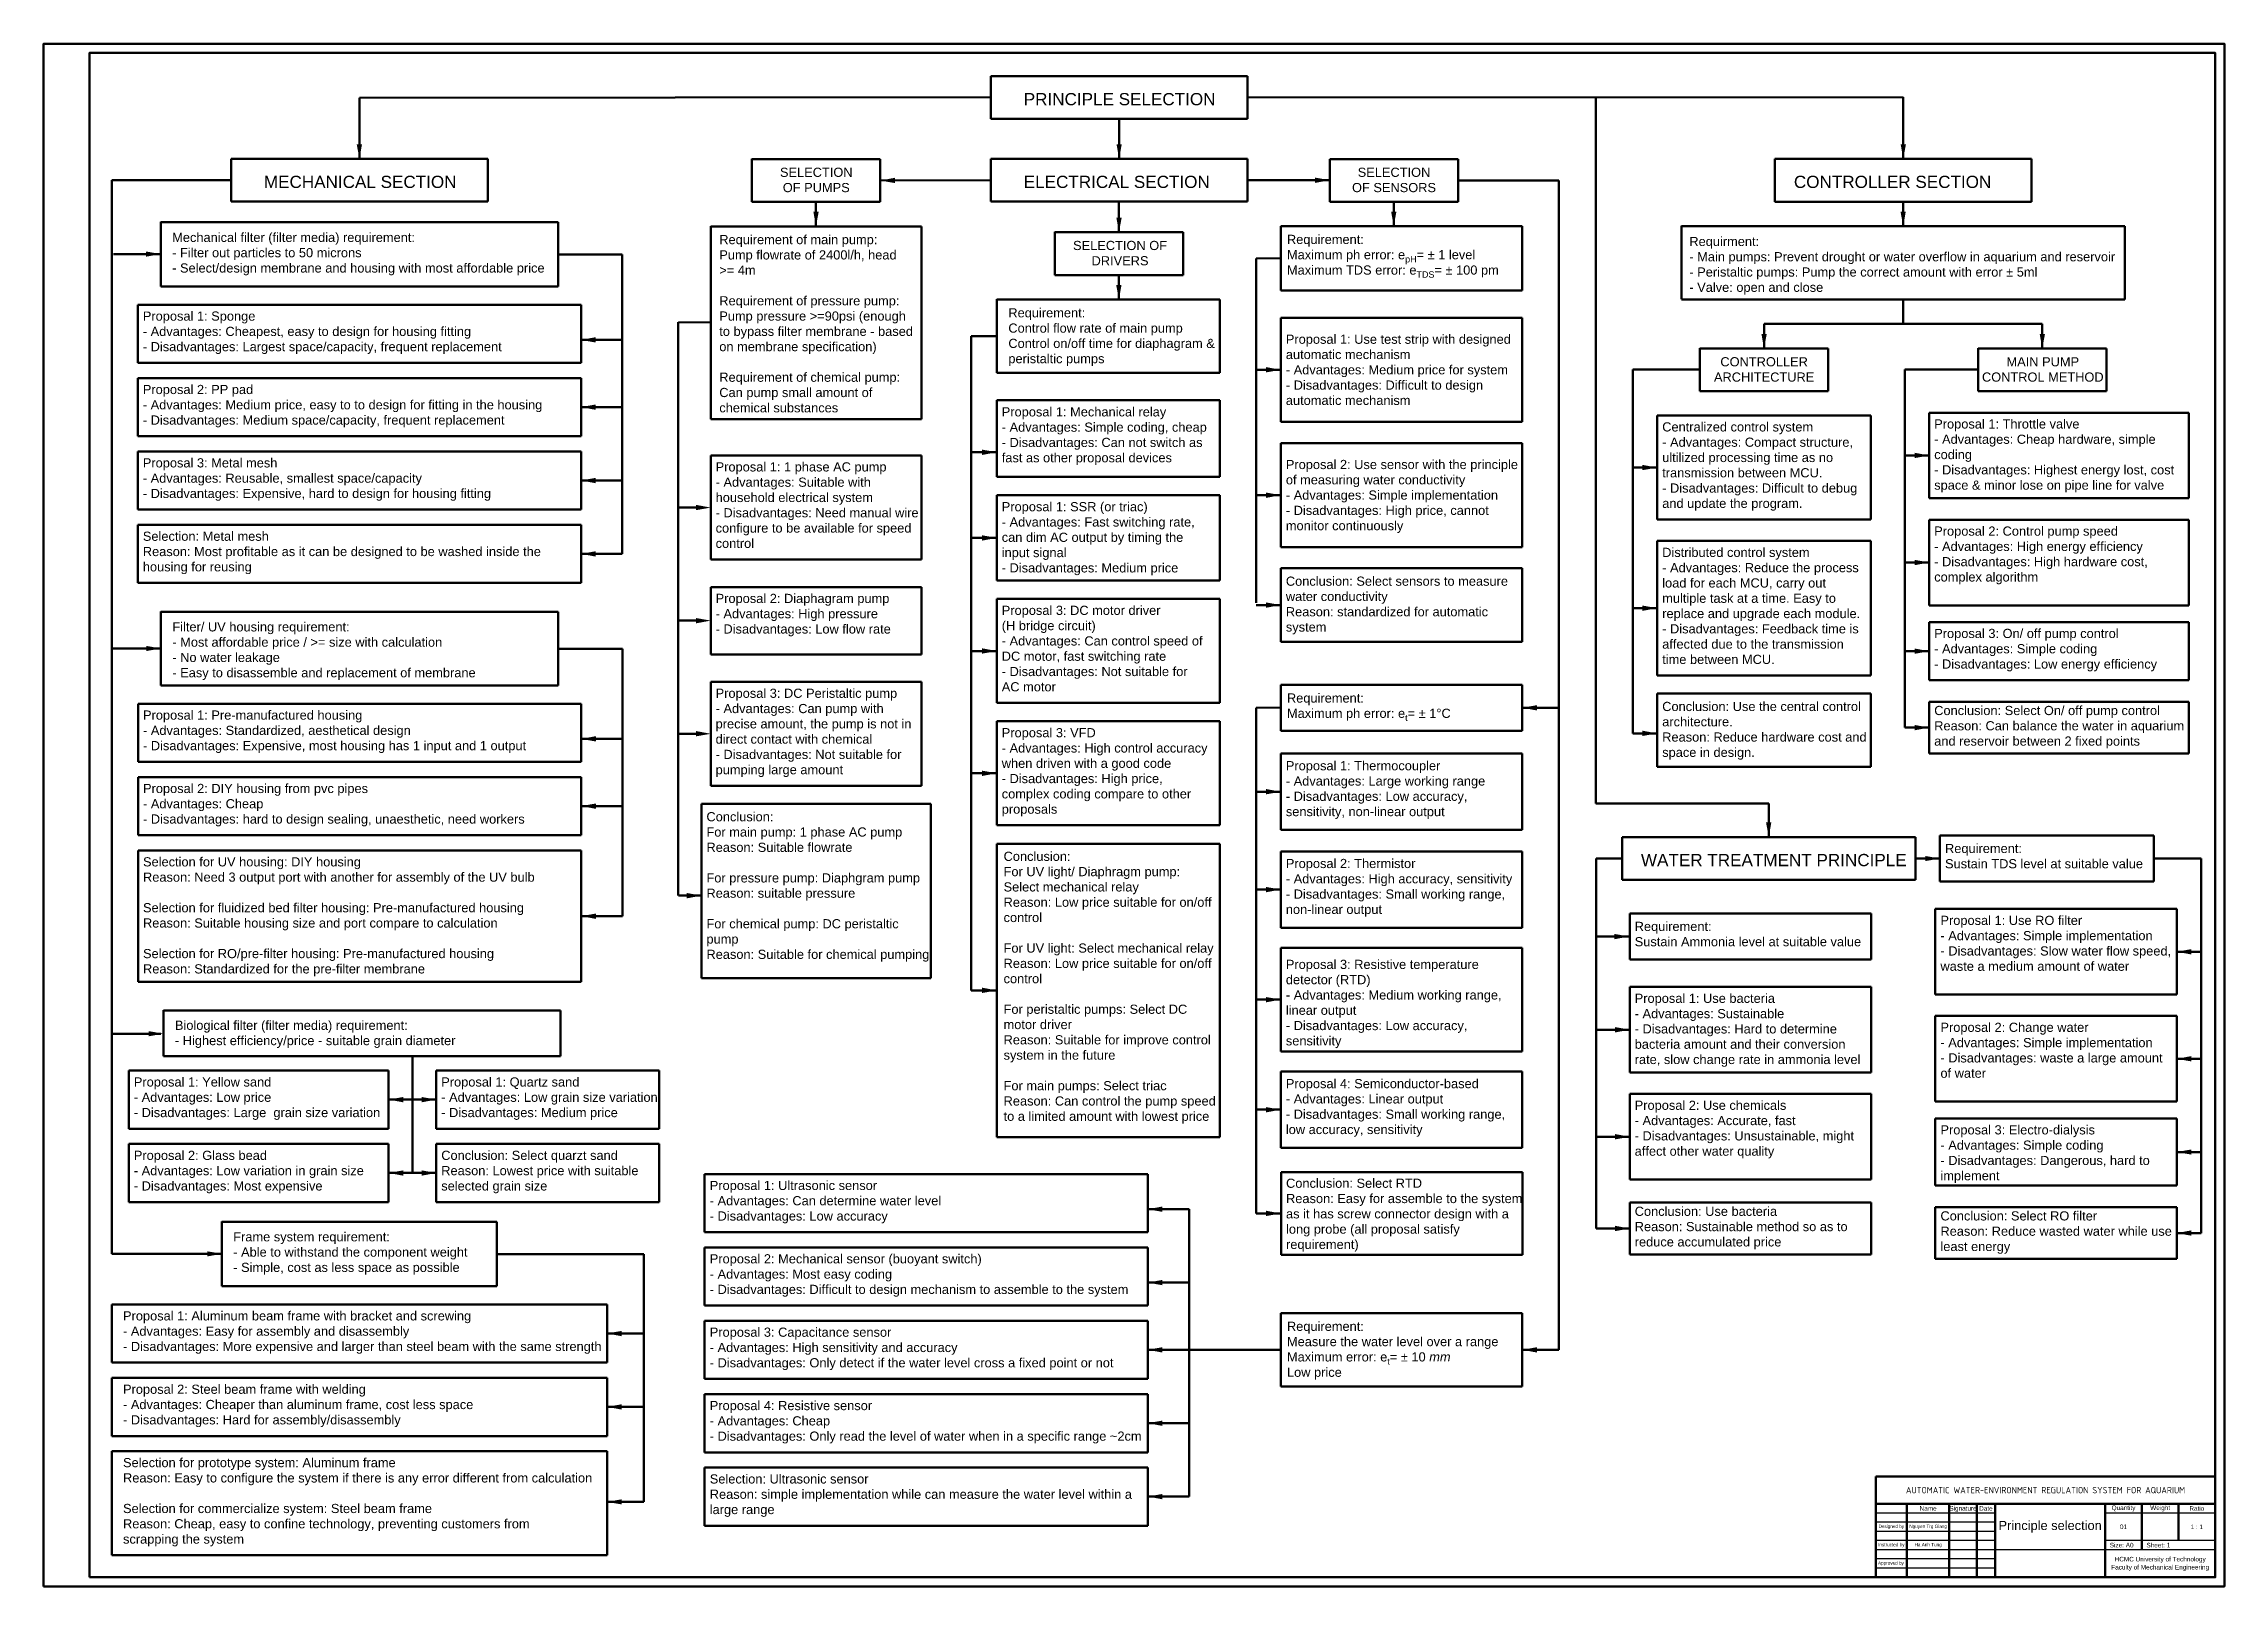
# Model space of a CAD drawing. Header units: millimetres. Extents: x 35 to 7261, y -526 to 3542.
# Drawn here: x 35 to 1224, y 25 to 866 of the extents above; entities that cross this region are included whole.
import ezdxf

# ---------------------------------------------------------------- set-up
doc = ezdxf.new("R2010")
doc.units = ezdxf.units.MM
doc.layers.add('nét đậm', color=7, linetype='Continuous', lineweight=50)
doc.styles.get("Standard").update_dxf_attribs({"font": 'arial.ttf'})

msp = doc.modelspace()

# ---------------------------------------------------------------- texts
at = {"attachment_point": 1}
for s, width, heights, insert, char_height in [('PRINCIPLE SELECTION', 125.291, [0], (569.4, 839.4), 6.667), ('\\pxqc;SELECTION ^JOF PUMPS', 60.538, [0], (426, 798.7), 5), ('\\pxqc;SELECTION ^JOF SENSORS', 60.538, [0], (741, 798.7), 5), ('MECHANICAL SECTION', 125.291, [0], (155.1, 794.3), 6.667), ('ELECTRICAL SECTION', 125.291, [0], (569.4, 794.3), 6.667), ('CONTROLLER SECTION', 125.291, [0], (989.3, 794.3), 6.667), ('Mechanical filter (filter media) requirement:\\P- Filter out particles to 50 microns\\P- Select/design membrane and housing with most affordable price', 225.63, [0], (105.1, 763.2), 5), ('\\pxql;Requirement of main pump:\\PPump flowrate of 2400l/h, head >= 4m\\P\\PRequirement of pressure pump:\\PPump pressure >=90psi (enough to bypass filter membrane - based on membrane specification)\\P\\PRequirement of chemical pump:\\PCan pump small amount of chemical substances', 105.814, [0], (403.4, 762), 5), ('\\A1;\\pxql;Requirement:\\PMaximum ph error: e{\\H0.7x;\\S^ pH;\\H1.42857x;= %%P 1 level\\P}Maximum TDS error: e{\\H0.7x;\\S^ TDS;\\H1.42857x;= %%P 100 pm}', 118.044, [0], (712.9, 762.1), 5), ('Requirment:\\P- Main pumps: Prevent drought or water overflow in aquarium and reservoir\\P- Peristaltic pumps: Pump the correct amount with error %%P 5ml\\P- Valve: open and close', 235.31, [0], (932.3, 761), 5), ('\\pxqc;SELECTION OF DRIVERS', 71.598, [0], (586.1, 758.8), 5), ('Proposal 1: Sponge \\P- Advantages: Cheapest, easy to design for housing fitting \\P- Disadvantages: Largest space/capacity, frequent replacement', 300.242, [82.3], (89.1, 720.3), 5), ('\\pxql;Requirement:\\PControl flow rate of main pump\\PControl on/off time for diaphagram & peristaltic pumps', 118.994, [0], (561, 722.1), 5), ('Proposal 1: Use test strip with designed \\Pautomatic mechanism\\P- Advantages: Medium price for system\\P- Disadvantages: Difficult to design \\Pautomatic mechanism', 181.219, [82.3], (712.3, 707.7), 5), ('\\pxqc;CONTROLLER \\PARCHITECTURE', 60.538, [0], (942.8, 695.4), 5), ('\\pxqc;MAIN PUMP CONTROL METHOD', 71.01, [0], (1089.5, 695.4), 5), ('Proposal 2: PP pad \\P- Advantages: Medium price, easy to to design for fitting in the housing\\P- Disadvantages: Medium space/capacity, frequent replacement', 300.242, [82.3], (89.1, 680.3), 5), ('Proposal 1: Mechanical relay \\P- Advantages: Simple coding, cheap\\P- Disadvantages: Can not switch as \\Pfast as other proposal devices', 181.219, [82.3], (557.4, 668.1), 5), ('Centralized control system\\P- Advantages: Compact structure, \\Pultilized processing time as no\\Ptransmission between MCU.\\P- Disadvantages: Difficult to debug\\Pand update the program.', 181.219, [82.3], (917.5, 659.9), 5), ('Proposal 1: Throttle valve\\P- Advantages: Cheap hardware, simple \\Pcoding\\P- Disadvantages: Highest energy lost, cost \\Pspace & minor lose on pipe line for valve', 241.412, [82.3], (1065.8, 661.5), 5), ('Proposal 3: Metal mesh \\P- Advantages: Reusable, smallest space/capacity\\P- Disadvantages: Expensive, hard to design for housing fitting ', 300.242, [82.3], (89.1, 640.3), 5), ('Proposal 1: 1 phase AC pump\\P- Advantages: Suitable with household electrical system\\P- Disadvantages: Need manual wire configure to be available for speed control', 116.865, [82.3], (401.4, 638.1), 5), ('Proposal 2: Use sensor with the principle\\Pof measuring water conductivity\\P- Advantages: Simple implementation \\P- Disadvantages: High price, cannot \\Pmonitor continuously', 181.219, [82.3], (712.3, 639.4), 5), ('Proposal 1: SSR (or triac)\\P- Advantages: Fast switching rate, \\Pcan dim AC output by timing the \\Pinput signal\\P- Disadvantages: Medium price', 181.219, [82.3], (557.4, 616.4), 5), ('Selection: Metal mesh\\PReason: Most profitable as it can be designed to be washed inside the \\Phousing for reusing', 300.242, [82.3], (89.1, 600.3), 5), ('Proposal 2: Control pump speed\\P- Advantages: High energy efficiency\\P- Disadvantages: High hardware cost, \\Pcomplex algorithm', 181.219, [82.3], (1065.8, 603.1), 5), ('Distributed control system\\P- Advantages: Reduce the process\\Pload for each MCU, carry out \\Pmultiple task at a time. Easy to \\Preplace and upgrade each module.\\P- Disadvantages: Feedback time is \\Paffected due to the transmission \\Ptime between MCU.', 181.219, [82.3], (917.5, 591.5), 5), ('Conclusion: Select sensors to measure \\Pwater conductivity\\PReason: standardized for automatic\\Psystem', 181.219, [82.3], (712.3, 575.8), 5), ('Proposal 2: Diaphagram pump\\P- Advantages: High pressure\\P- Disadvantages: Low flow rate', 181.219, [82.3], (401.4, 566.4), 5), ('Proposal 3: DC motor driver \\P(H bridge circuit)\\P- Advantages: Can control speed of\\PDC motor, fast switching rate\\P- Disadvantages: Not suitable for \\PAC motor', 181.219, [82.3], (557.4, 559.9), 5), ('Filter/ UV housing requirement:\\P- Most affordable price / >= size with calculation\\P- No water leakage\\P- Easy to disassemble and replacement of membrane', 225.63, [0], (105.2, 550.9), 5), ('Proposal 3: On/ off pump control\\P- Advantages: Simple coding\\P- Disadvantages: Low energy efficiency', 181.219, [82.3], (1065.8, 547.3), 5), ('Proposal 3: DC Peristaltic pump\\P- Advantages: Can pump with \\Pprecise amount, the pump is not in \\Pdirect contact with chemical\\P- Disadvantages: Not suitable for \\Ppumping large amount ', 181.219, [82.3], (401.4, 514.7), 5), ('\\A1;\\pxql;Requirement:\\P\\pq*;Maximum ph error: e{\\H0.7x;\\S^ t;\\H1.42857x;= %%P 1}%%DC', 118.044, [0], (712.9, 512.1), 5), ('Proposal 1: Pre-manufactured housing \\P- Advantages: Standardized, aesthetical design\\P- Disadvantages: Expensive, most housing has 1 input and 1 output', 300.242, [82.3], (89.2, 502.8), 5), ('Conclusion: Use the central control\\Parchitecture.\\PReason: Reduce hardware cost and\\Pspace in design.', 181.219, [82.3], (917.5, 507.5), 5), ('Conclusion: Select On/ off pump control\\PReason: Can balance the water in aquarium\\Pand reservoir between 2 fixed points', 181.219, [82.3], (1065.8, 505.3), 5), ('Proposal 3: VFD\\P- Advantages: High control accuracy \\Pwhen driven with a good code\\P- Disadvantages: High price, \\Pcomplex coding compare to other\\Pproposals', 181.219, [82.3], (557.4, 493.2), 5), ('Proposal 1: Thermocoupler\\P- Advantages: Large working range\\P- Disadvantages: Low accuracy, \\Psensitivity, non-linear output', 181.219, [82.3], (712.3, 475.2), 5), ('Proposal 2: DIY housing from pvc pipes\\P- Advantages: Cheap\\P- Disadvantages: hard to design sealing, unaesthetic, need workers', 300.242, [82.3], (89.2, 462.8), 5), ('Conclusion: \\PFor main pump: 1 phase AC pump\\PReason: Suitable flowrate\\P\\PFor pressure pump: Diaphgram pump\\PReason: suitable pressure\\P\\PFor chemical pump: DC peristaltic \\Ppump\\PReason: Suitable for chemical pumping', 181.219, [82.3], (396.4, 447.4), 5), ('Requirement:\\PSustain TDS level at suitable value', 181.219, [82.3], (1071.7, 430.1), 5), ('Selection for UV housing: DIY housing\\PReason: Need 3 output port with another for assembly of the UV bulb\\P\\PSelection for fluidized bed filter housing: Pre-manufactured housing\\PReason: Suitable housing size and port compare to calculation\\P\\PSelection for RO/pre-filter housing: Pre-manufactured housing\\PReason: Standardized for the pre-filter membrane', 300.242, [82.3], (89.2, 422.8), 5), ('Conclusion: ^JFor UV light/ Diaphragm pump: \\PSelect mechanical relay\\PReason: Low price suitable for on/off \\Pcontrol \\P\\PFor UV light: Select mechanical relay\\PReason: Low price suitable for on/off \\Pcontrol \\P\\PFor peristaltic pumps: Select DC\\Pmotor driver\\PReason: Suitable for improve control\\Psystem in the future\\P\\PFor main pumps: Select triac\\PReason: Can control the pump speed\\Pto a limited amount with lowest price', 181.219, [171.6], (558.4, 425.8), 5), ('Proposal 2: Thermistor\\P- Advantages: High accuracy, sensitivity\\P- Disadvantages: Small working range, \\Pnon-linear output', 181.219, [82.3], (712.3, 421.9), 5), ('WATER TREATMENT PRINCIPLE', 180.177, [0], (905.9, 424.6), 6.667), ('Requirement:\\PSustain Ammonia level at suitable value', 181.219, [82.3], (902.5, 387.6), 5), ('Proposal 1: Use RO filter\\P- Advantages: Simple implementation\\P- Disadvantages: Slow water flow speed,\\Pwaste a medium amount of water', 181.219, [82.3], (1069.2, 390.9), 5), ('Proposal 3: Resistive temperature\\Pdetector (RTD)\\P- Advantages: Medium working range, \\Plinear output\\P- Disadvantages: Low accuracy, \\Psensitivity', 181.219, [82.3], (712.3, 366.9), 5), ('Proposal 1: Use bacteria\\P- Advantages: Sustainable\\P- Disadvantages: Hard to determine \\Pbacteria amount and their conversion \\Prate, slow change rate in ammonia level', 181.219, [82.3], (902.5, 348.4), 5), ('Biological filter (filter media) requirement:\\P- Highest efficiency/price - suitable grain diameter', 225.63, [0], (106.6, 333.7), 5), ('Proposal 2: Change water\\P- Advantages: Simple implementation\\P- Disadvantages: waste a large amount \\Pof water', 181.219, [82.3], (1069.2, 332.6), 5), ('Proposal 1: Yellow sand \\P- Advantages: Low price\\P- Disadvantages: Large  grain size variation ', 300.242, [82.3], (84.2, 302.8), 5), ('Proposal 1: Quartz sand \\P- Advantages: Low grain size variation\\P- Disadvantages: Medium price', 300.242, [82.3], (251.8, 302.8), 5), ('Proposal 4: Semiconductor-based\\P- Advantages: Linear output\\P- Disadvantages: Small working range, \\Plow accuracy, sensitivity', 181.219, [82.3], (712.3, 301.9), 5), ('Proposal 2: Use chemicals\\P- Advantages: Accurate, fast\\P- Disadvantages: Unsustainable, might \\Paffect other water quality', 181.219, [82.3], (902.5, 290.1), 5), ('Proposal 3: Electro-dialysis\\P- Advantages: Simple coding\\P- Disadvantages: Dangerous, hard to implement', 134.514, [82.3], (1069.2, 276.7), 5), ('Proposal 2: Glass bead\\P- Advantages: Low variation in grain size\\P- Disadvantages: Most expensive', 300.242, [82.3], (84.2, 262.8), 5), ('Conclusion: Select quarzt sand\\PReason: Lowest price with suitable\\Pselected grain size', 300.242, [82.3], (251.8, 262.8), 5), ('Proposal 1: Ultrasonic sensor\\P- Advantages: Can determine water level\\P- Disadvantages: Low accuracy', 300.242, [82.3], (398.2, 246.4), 5), ('Conclusion: Select RTD\\PReason: Easy for assemble to the system\\Pas it has screw connector design with a\\Plong probe (all proposal satisfy\\Prequirement)', 181.219, [82.3], (712.4, 247.6), 5), ('Conclusion: Use bacteria\\PReason: Sustainable method so as to \\Preduce accumulated price', 186.422, [82.3], (902.5, 232.3), 5), ('Conclusion: Select RO filter\\PReason: Reduce wasted water while use \\Pleast energy', 186.422, [82.3], (1069.2, 229.8), 5), ('Frame system requirement:\\P- Able to withstand the component weight\\P- Simple, cost as less space as possible', 225.63, [0], (138.4, 218.4), 5), ('Proposal 2: Mechanical sensor (buoyant switch) \\P- Advantages: Most easy coding\\P- Disadvantages: Difficult to design mechanism to assemble to the system', 300.242, [82.3], (398.2, 206.4), 5), ('Proposal 1: Aluminum beam frame with bracket and screwing\\P- Advantages: Easy for assembly and disassembly\\P- Disadvantages: More expensive and larger than steel beam with the same strength', 300.242, [82.3], (78.3, 175.3), 5), ('Proposal 3: Capacitance sensor\\P- Advantages: High sensitivity and accuracy\\P- Disadvantages: Only detect if the water level cross a fixed point or not', 300.242, [82.3], (398.2, 166.4), 5), ('\\A1;\\pxql;Requirement:\\P\\pq*;Measure the water level over a range\\PMaximum error: e{\\H0.7x;\\S^ t;\\H1.42857x;= %%P 1}0 {\\fArial|b0|i1|c0|p34;mm\\P}Low price', 118.044, [0], (712.9, 169.6), 5), ('Proposal 2: Steel beam frame with welding\\P- Advantages: Cheaper than aluminum frame, cost less space\\P- Disadvantages: Hard for assembly/disassembly', 300.242, [82.3], (78.3, 135.3), 5), ('Proposal 4: Resistive sensor\\P- Advantages: Cheap\\P- Disadvantages: Only read the level of water when in a specific range ~2cm', 300.242, [82.3], (398.2, 126.4), 5), ('Selection for prototype system: Aluminum frame \\PReason: Easy to configure the system if there is any error different from calculation\\P\\PSelection for commercialize system: Steel beam frame\\PReason: Cheap, easy to confine technology, preventing customers from \\Pscrapping the system', 300.242, [82.3], (78.3, 95.3), 5), ('Selection: Ultrasonic sensor\\PReason: simple implementation while can measure the water level within a \\Plarge range', 300.242, [82.3], (398.2, 86.4), 5)]:
    msp.add_mtext_dynamic_manual_height_columns(s, width=width, gutter_width=8.33, heights=heights, dxfattribs=dict(at, insert=insert, char_height=char_height))
at = {"layer": 'nét đậm', "attachment_point": 5}
for s, width, insert, char_height in [('\\pxsm1.07917,qc;{\\fTCVN 7284|b0|i0|c0|p34;AUTOMATIC WATER-ENVIRONMENT REGULATION SYSTEM FOR AQUARIUM}', 185, (1126.5, 77.8), 3.5), ('Name', 23, (1062.5, 67.8), 2.5), ('Signature', 15, (1081.5, 67.5), 2.5), ('Date', 10, (1094, 67.8), 2.5), ('Principle selection', 60, (1129, 57.8), 5), ('Quantity', 20, (1169, 67.8), 2.5), ('Weight', 20, (1189, 67.8), 2.5), ('Ratio', 20, (1209, 67.8), 2.5), ('Instructed by', 18.57, (1042.4, 47.8), 1.8), ('Designed by', 16.804, (1042.4, 57.8), 1.8), ('Nguyen Trg Giang', 23, (1062.5, 57.8), 1.8), ('Ha Anh Tung', 23, (1062.5, 47.8), 1.8), ('Size: A0', 20, (1168, 47.8), 2.5), ('01', 20, (1169, 57.8), 2.5), ('Sheet: 1', 20, (1188, 47.8), 2.5), ('1 : 1', 20, (1209, 57.8), 2.5), ('Approved by', 16.804, (1042.2, 37.8), 1.8), ('Faculty of Mechanical Engineering', 60, (1189, 35.4), 2.5), ('HCMC University of Technology', 60, (1189, 39.8), 2.5)]:
    msp.add_mtext_dynamic_manual_height_columns(s, width=width, gutter_width=12.5, heights=[0], dxfattribs=dict(at, insert=insert, char_height=char_height))

# ---------------------------------------------------------------- linework, layer by layer
at = {"layer": 'nét đậm'}
for p, q in [((551.4, 848.6), (551.4, 825.3)), ((691.4, 848.6), (551.4, 848.6)), ((691.4, 825.3), (691.4, 848.6)), ((551.4, 837.2), (207.2, 836.8)), ((207.2, 836.8), (207.2, 803.5)), ((691.4, 837), (1048.9, 837.2)), ((881.3, 837.2), (881.3, 452.1)), ((1048.9, 837.2), (1048.9, 803.5)), ((551.4, 825.3), (691.4, 825.3)), ((621.4, 825.2), (621.4, 803.4)), ((621.4, 825.2), (621.4, 811.9)), ((137.2, 803.5), (137.2, 780.2)), ((277.2, 803.5), (137.2, 803.5)), ((277.2, 780.2), (277.2, 803.5)), ((421.2, 803.5), (421.2, 780)), ((491.2, 803.4), (421.2, 803.4)), ((491.2, 803.4), (491.2, 780)), ((551.4, 803.5), (551.4, 780.2)), ((691.4, 803.5), (551.4, 803.5)), ((691.4, 780.2), (691.4, 803.5)), ((736.2, 803.4), (736.2, 780.1)), ((806.2, 803.4), (736.2, 803.4)), ((806.2, 803.4), (806.2, 780.1)), ((978.9, 803.5), (978.9, 780.1)), ((1118.9, 803.5), (978.9, 803.5)), ((1118.9, 780.1), (1118.9, 803.5)), ((137.2, 791.9), (72.2, 791.9)), ((72.2, 791.9), (72.2, 661.7)), ((551.4, 791.9), (491.2, 791.7)), ((491.2, 791.7), (551.4, 791.9)), ((691.4, 791.9), (736.2, 791.9)), ((806.2, 791.8), (861.2, 791.8)), ((861.2, 791.8), (861.2, 504.3)), ((137.2, 780.2), (277.2, 780.2)), ((421.2, 780), (491.2, 780)), ((456.1, 780), (456.1, 766.7)), ((551.4, 780.2), (691.4, 780.2)), ((621.3, 780.2), (621.3, 766.9)), ((621.3, 776.8), (621.3, 763.5)), ((736.2, 780.1), (806.2, 780.1)), ((771.1, 780.1), (771.1, 766.8)), ((978.9, 780.1), (1118.9, 780.1)), ((1048.9, 780.1), (1048.9, 766.8)), ((98.9, 769.2), (98.9, 734)), ((315.5, 769), (98.9, 769)), ((315.5, 734), (315.5, 769)), ((398.7, 766.9), (398.7, 661.7)), ((513.7, 766.7), (398.7, 766.7)), ((513.7, 766.7), (513.7, 661.7)), ((586.3, 763.7), (586.3, 740.1)), ((656.3, 763.5), (586.3, 763.5)), ((656.3, 763.5), (656.3, 740.1)), ((709.5, 766.8), (709.5, 731.8)), ((841.2, 766.8), (709.5, 766.8)), ((841.2, 766.8), (841.2, 731.8)), ((1169.7, 766.8), (928, 766.8)), ((928.1, 767), (928.1, 727)), ((1169.7, 726.8), (1169.7, 766.8)), ((98.9, 751.6), (73.1, 751.6)), ((315.5, 751.4), (350.5, 751.4)), ((350.5, 751.4), (350.5, 588.2)), ((709.5, 749.3), (696.2, 749.2)), ((696.2, 749.2), (696.2, 561.5)), ((586.3, 740.1), (656.3, 740.1)), ((621.3, 740.1), (621.3, 726.8)), ((98.9, 734), (315.5, 734)), ((554.7, 727), (554.7, 686.8)), ((676.3, 726.8), (554.7, 726.8)), ((676.3, 726.8), (676.3, 686.8)), ((709.5, 731.8), (841.2, 731.8)), ((928, 726.8), (1169.7, 726.8)), ((1048.9, 726.8), (1048.9, 713.5)), ((328, 724), (86.4, 724)), ((86.4, 724), (86.4, 692.3)), ((328, 724), (328, 692.3)), ((381, 714.4), (381, 401.9)), ((398.7, 714.3), (381.2, 714.4)), ((841.2, 716.9), (709.5, 716.9)), ((709.5, 716.9), (709.5, 660.2)), ((841.2, 716.9), (841.2, 660.2)), ((1026.4, 713.5), (973, 713.5)), ((973, 713.5), (973, 700.1)), ((973, 713.5), (1124.7, 713.5)), ((1124.7, 713.5), (1124.7, 700.1)), ((350.5, 704.8), (328, 704.8)), ((554.7, 706.9), (540.8, 706.9)), ((540.8, 706.9), (540.8, 350.2)), ((86.4, 692.3), (328, 692.3)), ((938, 700.3), (938, 676.8)), ((1008, 700.1), (938, 700.1)), ((1008, 700.1), (1008, 676.8)), ((1089.8, 700.3), (1089.8, 676.8)), ((1159.7, 700.1), (1089.8, 700.1)), ((1159.7, 700.2), (1159.7, 676.9)), ((328, 684), (86.4, 684)), ((86.4, 684), (86.4, 652.3)), ((328, 684), (328, 652.3)), ((554.7, 686.8), (676.3, 686.8)), ((696.2, 688.5), (709.5, 688.5)), ((938, 688.6), (901.4, 688.6)), ((901.4, 688.6), (901.4, 490.3)), ((1089.8, 688.6), (1049.8, 688.6)), ((1049.8, 688.6), (1049.8, 493.5)), ((350.5, 668.2), (328, 668.2)), ((676.3, 671.9), (554.7, 671.9)), ((554.7, 671.9), (554.7, 630.2)), ((554.7, 671.9), (554.7, 671.8)), ((676.3, 671.9), (676.3, 630.2)), ((676.3, 671.9), (676.3, 671.8)), ((938, 676.8), (1008, 676.8)), ((1089.8, 676.8), (1159.7, 676.8)), ((72.2, 661.7), (72.2, 206.6)), ((398.7, 661.7), (513.6, 661.7)), ((398.7, 661.7), (513.7, 661.7)), ((709.5, 660.2), (841.2, 660.2)), ((1031.3, 663.6), (914.7, 663.6)), ((914.7, 663.6), (914.7, 606.9)), ((1031.3, 606.9), (1031.3, 663.6)), ((1204.7, 665.1), (1063.1, 665.1)), ((1063.1, 665.1), (1063.1, 618.5)), ((1204.7, 618.5), (1204.7, 665.1)), ((86.4, 652.3), (328, 652.3)), ((328, 644), (86.4, 644)), ((86.4, 644), (86.4, 612.3)), ((328, 644), (328, 612.3)), ((541.3, 643.6), (554.7, 643.6)), ((841.2, 648.5), (709.5, 648.5)), ((709.5, 648.5), (709.5, 591.9)), ((841.2, 648.5), (841.2, 591.9)), ((513.7, 641.8), (398.7, 641.8)), ((398.7, 641.8), (398.7, 585.1)), ((398.7, 641.8), (513.7, 641.8)), ((513.7, 641.8), (513.7, 585.1)), ((554.7, 630.2), (676.3, 630.2)), ((901.4, 635.2), (914.7, 635.2)), ((1049.8, 641.8), (1063.1, 641.8)), ((350.5, 628.2), (328, 628.2)), ((676.3, 620.2), (554.7, 620.2)), ((554.7, 620.2), (554.7, 573.6)), ((676.3, 620.2), (676.3, 573.6)), ((696.2, 620.2), (709.5, 620.2)), ((1063.1, 618.5), (1204.7, 618.5)), ((86.4, 612.3), (328, 612.3)), ((381.2, 613.4), (394.5, 613.4)), ((914.7, 606.9), (1031.3, 606.9)), ((1204.7, 606.8), (1063.1, 606.8)), ((1063.1, 606.8), (1063.1, 560.1)), ((1204.7, 560.1), (1204.7, 606.8)), ((328, 604), (86.4, 604)), ((86.4, 604), (86.4, 572.3)), ((328, 604), (328, 572.3)), ((541.3, 596.9), (554.7, 596.9)), ((1031.3, 595.2), (914.7, 595.2)), ((914.7, 595.2), (914.7, 521.9)), ((1031.3, 521.9), (1031.3, 595.2)), ((350.5, 588.2), (328, 588.2)), ((398.7, 585.1), (513.7, 585.1)), ((709.5, 591.9), (841.2, 591.9)), ((1049.8, 583.5), (1063.1, 583.5)), ((86.4, 572.3), (328, 572.3)), ((554.7, 573.6), (676.3, 573.6)), ((841.2, 580.3), (709.5, 580.3)), ((709.5, 580.3), (709.5, 540.3)), ((841.2, 580.3), (841.2, 540.3)), ((513.7, 570.1), (398.7, 570.1)), ((398.7, 570.1), (398.7, 533.4)), ((513.7, 570.1), (513.7, 533.4)), ((676.3, 563.6), (554.7, 563.6)), ((554.7, 563.6), (554.7, 506.9)), ((676.3, 563.6), (676.3, 506.9)), ((696.2, 560.3), (709.5, 560.3)), ((1063.1, 560.1), (1204.7, 560.1)), ((99, 556.7), (99, 516.5)), ((315.6, 556.5), (99, 556.5)), ((315.6, 516.5), (315.6, 556.5)), ((381.2, 551.8), (394.5, 551.8)), ((901.4, 558.6), (914.7, 558.6)), ((1204.7, 551), (1063.1, 551)), ((1063.1, 551), (1063.1, 519.3)), ((1204.7, 519.3), (1204.7, 551)), ((99, 536.6), (72.2, 536.6)), ((315.6, 536.4), (350.6, 536.4)), ((350.6, 536.4), (350.6, 390.6)), ((541.3, 535.2), (554.7, 535.2)), ((709.5, 540.3), (841.2, 540.3)), ((1049.8, 535.1), (1063.1, 535.1)), ((398.7, 533.4), (513.7, 533.4)), ((99, 516.5), (315.6, 516.5)), ((513.7, 518.4), (398.7, 518.4)), ((398.7, 518.4), (398.7, 461.8)), ((513.7, 518.4), (513.7, 461.8)), ((709.5, 516.8), (709.5, 491.8)), ((841.2, 516.8), (709.5, 516.8)), ((841.2, 516.8), (841.2, 491.8)), ((914.7, 521.9), (1031.3, 521.9)), ((1031.3, 512), (914.7, 512)), ((914.7, 512), (914.7, 472)), ((1031.3, 472), (1031.3, 512)), ((1063.1, 519.3), (1204.7, 519.3)), ((328.1, 506.5), (86.5, 506.5)), ((86.5, 506.5), (86.5, 474.8)), ((328.1, 506.5), (328.1, 474.8)), ((554.7, 506.9), (676.3, 506.9)), ((709.5, 504.4), (696.2, 504.3)), ((696.2, 504.3), (696.2, 228.6)), ((861.2, 504.3), (841.2, 504.3)), ((861.2, 504.3), (861.2, 154.3)), ((1204.7, 507.6), (1063.1, 507.6)), ((1063.1, 507.6), (1063.1, 479.3)), ((1204.7, 479.3), (1204.7, 507.6)), ((381.2, 490.1), (394.5, 490.1)), ((676.3, 496.9), (554.7, 496.9)), ((554.7, 496.9), (554.7, 440.2)), ((676.3, 496.9), (676.3, 440.2)), ((709.5, 491.8), (841.2, 491.8)), ((901.4, 490.3), (914.7, 490.3)), ((1049.8, 493.5), (1063.1, 493.5)), ((350.6, 487.3), (328.1, 487.3)), ((841.2, 479.4), (709.5, 479.4)), ((709.5, 479.4), (709.5, 437.7)), ((841.2, 479.4), (841.2, 437.7)), ((1063.1, 479.3), (1204.7, 479.3)), ((86.5, 474.8), (328.1, 474.8)), ((328.1, 466.5), (86.5, 466.5)), ((86.5, 466.5), (86.5, 434.8)), ((328.1, 466.5), (328.1, 434.8)), ((541.3, 468.6), (554.7, 468.6)), ((914.7, 472), (1031.3, 472)), ((518.7, 451.9), (393.7, 451.9)), ((393.7, 451.9), (393.7, 356.9)), ((398.7, 461.8), (513.7, 461.8)), ((518.7, 451.9), (518.7, 356.9)), ((696.2, 458.5), (709.5, 458.5)), ((881.3, 452.1), (975.6, 452.1)), ((975.6, 452.1), (975.6, 433.8)), ((350.6, 450.7), (328.1, 450.7)), ((554.7, 440.2), (676.3, 440.2)), ((86.5, 434.8), (328.1, 434.8)), ((676.3, 430.2), (554.7, 430.2)), ((554.7, 430.2), (554.7, 270.2)), ((676.3, 430.2), (676.3, 270.2)), ((709.5, 437.7), (841.2, 437.7)), ((895.6, 433.8), (895.6, 410.4)), ((1055.6, 433.8), (895.6, 433.8)), ((1055.6, 410.4), (1055.6, 433.8)), ((1185.5, 434.6), (1068.9, 434.6)), ((1068.9, 434.6), (1068.9, 409.6)), ((1185.5, 409.6), (1185.5, 434.6)), ((328.1, 426.5), (86.5, 426.5)), ((86.5, 426.5), (86.5, 354.8)), ((328.1, 426.5), (328.1, 354.8)), ((841.2, 426), (709.5, 426)), ((841.2, 426), (709.5, 426)), ((709.5, 426), (709.5, 384.4)), ((841.2, 426), (841.2, 384.4)), ((881.4, 422.1), (895.6, 422.1)), ((881.4, 422.1), (881.4, 220.4)), ((1055.6, 422.1), (1068.9, 422.1)), ((1185.5, 422.1), (1211.3, 422.1)), ((1211.3, 422.1), (1211.3, 217.9)), ((696.2, 405.2), (709.5, 405.2)), ((895.6, 410.4), (1055.6, 410.4)), ((1068.9, 409.6), (1185.5, 409.6)), ((381.2, 401.9), (393.7, 401.9)), ((1198, 394.6), (1066.4, 394.6)), ((1066.4, 394.6), (1066.4, 347.9)), ((1198, 347.9), (1198, 394.6)), ((350.6, 390.7), (328.1, 390.7)), ((709.5, 384.4), (841.2, 384.4)), ((1031.4, 392.1), (899.8, 392.1)), ((899.8, 392.1), (899.8, 367.1)), ((1031.4, 367.1), (1031.4, 392.1)), ((841.2, 373.5), (709.5, 373.5)), ((709.5, 373.5), (709.5, 316.9)), ((841.2, 373.5), (841.2, 316.9)), ((899.4, 379.6), (881.4, 379.6)), ((1211.3, 371.3), (1198, 371.3)), ((393.7, 356.9), (518.7, 356.9)), ((899.8, 367.1), (1031.4, 367.1)), ((86.5, 354.8), (328.1, 354.8)), ((540.8, 350.2), (554.7, 350.2)), ((696.2, 345.2), (709.5, 345.2)), ((1031.4, 352.1), (899.8, 352.1)), ((899.8, 352.1), (899.8, 305.4)), ((1031.4, 305.4), (1031.4, 352.1)), ((1066.4, 347.9), (1198, 347.9)), ((100.3, 339.4), (100.3, 314.3)), ((316.9, 339.3), (100.3, 339.3)), ((316.9, 314.3), (316.9, 339.3)), ((1198, 336.3), (1066.4, 336.3)), ((1066.4, 336.3), (1066.4, 289.6)), ((1198, 289.6), (1198, 336.3)), ((98.9, 326.6), (72.3, 326.6)), ((881.4, 328.8), (899.8, 328.8)), ((100.3, 314.3), (316.9, 314.3)), ((236.1, 250.7), (236.1, 314.3)), ((709.5, 316.9), (841.2, 316.9)), ((1211.3, 312.9), (1198, 312.9)), ((223.1, 306.5), (81.5, 306.5)), ((81.5, 306.5), (81.5, 274.8)), ((223.1, 306.5), (223.1, 274.8)), ((249.1, 306.5), (249.1, 274.8)), ((370.7, 306.5), (249.1, 306.5)), ((370.7, 306.5), (370.7, 274.8)), ((841.2, 306), (709.5, 306)), ((841.2, 306), (709.5, 306)), ((709.5, 306), (709.5, 264.4)), ((841.2, 306), (841.2, 264.4)), ((899.8, 305.4), (1031.4, 305.4)), ((241.1, 290.7), (223.1, 290.7)), ((241.1, 290.7), (249.1, 290.7)), ((1031.4, 293.8), (899.8, 293.8)), ((899.8, 293.8), (899.8, 247.1)), ((1031.4, 247.1), (1031.4, 293.8)), ((1066.4, 289.6), (1198, 289.6)), ((81.5, 274.8), (223.1, 274.8)), ((249.1, 274.8), (370.7, 274.8)), ((696.2, 285.2), (709.5, 285.2)), ((1198, 280.4), (1066.4, 280.4)), ((1066.4, 280.4), (1066.4, 243.8)), ((1198, 243.8), (1198, 280.4)), ((223.1, 266.5), (81.5, 266.5)), ((81.5, 266.5), (81.5, 234.8)), ((223.1, 266.5), (223.1, 234.8)), ((249.1, 266.5), (249.1, 234.8)), ((370.7, 266.5), (249.1, 266.5)), ((370.7, 266.5), (370.7, 234.8)), ((554.7, 270.2), (676.3, 270.2)), ((709.5, 264.4), (841.2, 264.4)), ((881.4, 270.4), (899.8, 270.4)), ((1211.3, 262.1), (1198, 262.1)), ((241.1, 250.7), (223.1, 250.7)), ((241.1, 250.7), (249.1, 250.7)), ((637, 250.1), (395.4, 250.1)), ((395.4, 250.1), (395.4, 218.4)), ((637, 250.1), (637, 218.4)), ((841.3, 251.1), (709.7, 251.1)), ((709.7, 251.1), (709.7, 206.1)), ((841.3, 251.1), (841.3, 206.1)), ((899.8, 247.1), (1031.4, 247.1)), ((1066.4, 243.8), (1198, 243.8)), ((81.5, 234.8), (223.1, 234.8)), ((249.1, 234.8), (370.7, 234.8)), ((659.5, 230.9), (637, 230.9)), ((659.5, 230.9), (659.5, 74.3)), ((696.2, 228.6), (709.5, 228.6)), ((1031.4, 234.6), (899.8, 234.6)), ((899.8, 234.6), (899.8, 206.3)), ((1031.4, 206.3), (1031.4, 234.6)), ((1198, 232.1), (1066.4, 232.1)), ((1066.4, 232.1), (1066.4, 203.8)), ((1198, 203.8), (1198, 232.1)), ((132.2, 224.2), (132.2, 189)), ((282.2, 224), (132.2, 224)), ((282.2, 189), (282.2, 224)), ((395.4, 218.4), (637, 218.4)), ((881.4, 220.4), (899.8, 220.4)), ((1211.3, 217.9), (1198, 217.9)), ((132.2, 206.6), (72.2, 206.6)), ((132.2, 206.6), (73.1, 206.6)), ((282.2, 206.4), (362.2, 206.4)), ((362.2, 206.4), (362.2, 71.4)), ((637, 210.1), (395.4, 210.1)), ((395.4, 210.1), (395.4, 178.4)), ((637, 210.1), (637, 178.4)), ((709.7, 206.1), (841.3, 206.1)), ((899.8, 206.3), (1031.4, 206.3)), ((1066.4, 203.8), (1198, 203.8)), ((659.5, 190.9), (637, 190.9)), ((342.2, 179), (72.2, 179)), ((72.2, 179), (72.2, 147.3)), ((342.2, 179), (75.5, 179)), ((132.2, 189), (282.2, 189)), ((132.2, 189), (282.2, 189)), ((342.2, 179), (342.2, 147.3)), ((395.4, 178.4), (637, 178.4)), ((637, 170.1), (395.4, 170.1)), ((395.4, 170.1), (395.4, 138.4)), ((637, 170.1), (637, 138.4)), ((709.5, 174.3), (709.5, 134.3)), ((841.2, 174.3), (709.5, 174.3)), ((841.2, 174.3), (841.2, 134.3)), ((342.2, 163.2), (362.2, 163.2)), ((72.2, 147.3), (75.5, 147.3)), ((75.5, 147.3), (342.2, 147.3)), ((689.5, 154.3), (637, 154.3)), ((709.5, 154.3), (689.7, 154.3)), ((861.2, 154.3), (841.3, 154.3)), ((342.2, 139), (72.2, 139)), ((72.2, 139), (72.2, 107.3)), ((342.2, 139), (342.2, 107.3)), ((395.4, 138.4), (637, 138.4)), ((709.5, 134.3), (841.2, 134.3)), ((342.2, 123.2), (362.2, 123.2)), ((637, 130.1), (395.4, 130.1)), ((395.4, 130.1), (395.4, 98.4)), ((637, 130.1), (637, 98.4)), ((72.2, 107.3), (342.2, 107.3)), ((659.5, 114.3), (637, 114.3)), ((342.2, 99), (72.2, 99)), ((72.2, 99), (72.2, 42.3)), ((342.2, 99), (342.2, 42.3)), ((395.4, 98.4), (637, 98.4)), ((637, 90.1), (395.4, 90.1)), ((395.4, 90.1), (395.4, 58.4)), ((637, 90.1), (637, 58.4)), ((1219, 85.3), (1034, 85.3)), ((1034, 85.3), (1034, 30.3)), ((362.2, 71.4), (342.2, 71.4)), ((659.5, 74.3), (637, 74.3)), ((1219, 70.3), (1034, 70.3)), ((1050.9, 70.7), (1050.9, 30.7)), ((1074, 70.3), (1074, 30.3)), ((1089, 70.3), (1089, 30.3)), ((1099, 70.3), (1099, 30.3)), ((1159, 70.3), (1159, 30.3)), ((1179, 70.3), (1179, 45.3)), ((1199, 70.3), (1199, 50.3)), ((395.4, 58.4), (637, 58.4)), ((72.2, 42.3), (342.2, 42.3)), ((1219, 30.3), (1034, 30.3))]:
    msp.add_line(p, q, dxfattribs=at)
at = {"layer": 'nét đậm', "lineweight": 25}
for p, q in [((1099, 65.3), (1034, 65.3)), ((1099, 60.3), (1034, 60.3)), ((1219, 65.3), (1159, 65.3)), ((1099, 55.3), (1034, 55.3)), ((1099, 50.3), (1034, 50.3)), ((1219, 50.3), (1159, 50.3)), ((1219, 45.3), (1034, 45.3)), ((1099, 40.3), (1034, 40.3)), ((1099, 35.3), (1034, 35.3))]:
    msp.add_line(p, q, dxfattribs=at)
at = {"layer": 'nét đậm', "lineweight": 50}
for points in [[(35, 25.3), (1224, 25.3), (1224, 866.3), (35, 866.3)], [(60, 30.3), (1219, 30.3), (1219, 861.3), (60, 861.3)]]:
    msp.add_lwpolyline(points, close=True, dxfattribs=at)
at = {"layer": 'nét đậm', "linetype": 'Continuous'}
for points in [[(205.7, 811.5), (208.6, 811.5), (207.2, 803.5)], [(620, 811.4), (622.8, 811.4), (621.4, 803.4)], [(1050.4, 811.5), (1047.5, 811.5), (1048.9, 803.5)], [(499.2, 793.2), (499.2, 790.3), (491.2, 791.7)], [(728.2, 790.4), (728.2, 793.3), (736.2, 791.9)], [(454.7, 774.7), (457.6, 774.7), (456.1, 766.7)], [(769.7, 774.8), (772.6, 774.8), (771.1, 766.8)], [(1047.4, 774.8), (1050.3, 774.8), (1048.9, 766.8)], [(619.9, 771.5), (622.8, 771.5), (621.3, 763.5)], [(90.9, 750.2), (90.9, 753), (98.9, 751.6)], [(619.8, 734.8), (622.7, 734.8), (621.3, 726.8)], [(336, 703.4), (336, 706.3), (328, 704.8)], [(971.6, 708.1), (974.5, 708.1), (973, 700.1)], [(1123.3, 708.1), (1126.2, 708.1), (1124.7, 700.1)], [(701.5, 687.1), (701.5, 690), (709.5, 688.5)], [(336, 666.7), (336, 669.6), (328, 668.2)], [(546.7, 642.1), (546.7, 645), (554.7, 643.6)], [(1055.1, 640.4), (1055.1, 643.3), (1063.1, 641.8)], [(906.7, 633.8), (906.7, 636.7), (914.7, 635.2)], [(336, 626.7), (336, 629.6), (328, 628.2)], [(701.5, 618.7), (701.5, 621.6), (709.5, 620.2)], [(390.7, 612), (390.7, 614.9), (398.7, 613.4)], [(546.7, 595.4), (546.7, 598.3), (554.7, 596.9)], [(336, 586.7), (336, 589.6), (328, 588.2)], [(1055.1, 582), (1055.1, 584.9), (1063.1, 583.5)], [(701.5, 558.8), (701.5, 561.7), (709.5, 560.3)], [(906.7, 557.1), (906.7, 560), (914.7, 558.6)], [(390.7, 550.3), (390.7, 553.2), (398.7, 551.8)], [(91, 535.2), (91, 538), (99, 536.6)], [(546.7, 533.8), (546.7, 536.7), (554.7, 535.2)], [(1055.1, 533.7), (1055.1, 536.6), (1063.1, 535.1)], [(849.2, 502.8), (849.2, 505.7), (841.2, 504.3)], [(336.1, 485.9), (336.1, 488.8), (328.1, 487.3)], [(390.7, 488.7), (390.7, 491.6), (398.7, 490.1)], [(906.7, 488.9), (906.7, 491.8), (914.7, 490.3)], [(1055.1, 492), (1055.1, 494.9), (1063.1, 493.5)], [(546.7, 467.1), (546.7, 470), (554.7, 468.6)], [(336.1, 449.2), (336.1, 452.1), (328.1, 450.7)], [(701.5, 457.1), (701.5, 460), (709.5, 458.5)], [(974.1, 441.8), (977, 441.8), (975.6, 433.8)], [(1060.9, 420.7), (1060.9, 423.5), (1068.9, 422.1)], [(701.5, 403.7), (701.5, 406.6), (709.5, 405.2)], [(385.7, 400.4), (385.7, 403.3), (393.7, 401.9)], [(336.1, 389.2), (336.1, 392.1), (328.1, 390.7)], [(891.4, 378.1), (891.4, 381), (899.4, 379.6)], [(1206, 369.8), (1206, 372.7), (1198, 371.3)], [(546.7, 348.8), (546.7, 351.7), (554.7, 350.2)], [(701.5, 343.7), (701.5, 346.6), (709.5, 345.2)], [(92.3, 325.2), (92.3, 328), (100.3, 326.6)], [(891.8, 327.3), (891.8, 330.2), (899.8, 328.8)], [(1206, 311.5), (1206, 314.4), (1198, 312.9)], [(231.1, 289.2), (231.1, 292.1), (223.1, 290.7)], [(241.1, 289.2), (241.1, 292.1), (249.1, 290.7)], [(701.5, 283.7), (701.5, 286.6), (709.5, 285.2)], [(891.8, 269), (891.8, 271.9), (899.8, 270.4)], [(1206, 260.7), (1206, 263.5), (1198, 262.1)], [(231.1, 249.2), (231.1, 252.1), (223.1, 250.7)], [(241.1, 249.2), (241.1, 252.1), (249.1, 250.7)], [(645, 229.5), (645, 232.4), (637, 230.9)], [(701.5, 227.2), (701.5, 230.1), (709.5, 228.6)], [(891.8, 219), (891.8, 221.9), (899.8, 220.4)], [(1206, 216.5), (1206, 219.4), (1198, 217.9)], [(124.2, 205.2), (124.2, 208), (132.2, 206.6)], [(645, 189.5), (645, 192.4), (637, 190.9)], [(350.2, 161.7), (350.2, 164.6), (342.2, 163.2)], [(645, 152.8), (645, 155.7), (637, 154.3)], [(849.2, 152.8), (849.2, 155.7), (841.2, 154.3)], [(350.2, 121.7), (350.2, 124.6), (342.2, 123.2)], [(645, 112.8), (645, 115.7), (637, 114.3)], [(350.2, 70), (350.2, 72.8), (342.2, 71.4)], [(645, 72.8), (645, 75.7), (637, 74.3)]]:
    msp.add_trace(points, dxfattribs=at)

msp.set_redraw_order([(e.dxf.handle, doc.entitydb.next_handle()) for e in msp.query("TEXT MTEXT ATTDEF DIMENSION ARC_DIMENSION")])  # texts and dimensions are drawn at this point

doc.saveas('drawing.dxf')
